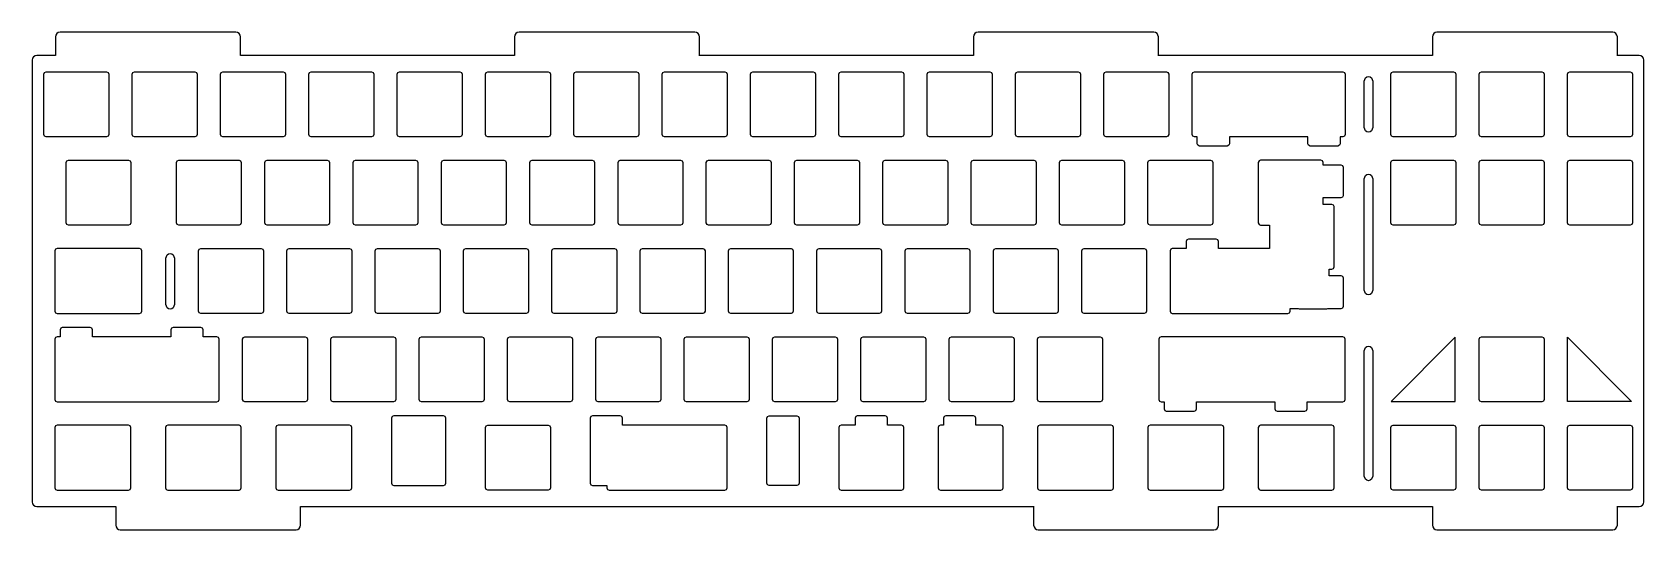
# Model space of a CAD drawing. Extents: x 8 to 355, y 3 to 110.
import ezdxf

# ---------------------------------------------------------------- set-up
doc = ezdxf.new("R2010")
doc.units = 0

msp = doc.modelspace()

# ---------------------------------------------------------------- linework, layer by layer
at = {"layer": 'Layer 1'}
for p, q in [((12.603151, 109.865094), (12.524817, 109.475136)), ((12.524817, 109.475136), (12.524817, 105.575116)), ((12.817037, 110.182854), (12.603151, 109.865094)), ((13.134797, 110.396741), (12.817037, 110.182854)), ((13.524756, 110.475075), (13.134797, 110.396741)), ((51.424763, 110.475075), (13.524756, 110.475075)), ((51.814803, 110.396741), (51.424763, 110.475075)), ((52.132741, 110.182854), (51.814803, 110.396741)), ((52.346804, 109.865094), (52.132741, 110.182854)), ((52.425219, 109.475136), (52.346804, 109.865094)), ((52.425219, 105.575116), (52.425219, 109.475136)), ((111.603511, 109.865094), (111.52517, 109.475136)), ((111.52517, 109.475136), (111.52517, 105.575116)), ((111.817408, 110.182854), (111.603511, 109.865094)), ((112.135168, 110.396741), (111.817408, 110.182854)), ((112.5251, 110.475075), (112.135168, 110.396741)), ((150.42512, 110.475075), (112.5251, 110.475075)), ((150.815079, 110.396741), (150.42512, 110.475075)), ((151.13284, 110.182854), (150.815079, 110.396741)), ((151.346726, 109.865094), (151.13284, 110.182854)), ((151.42506, 109.475136), (151.346726, 109.865094)), ((151.42506, 105.575116), (151.42506, 109.475136)), ((210.603294, 109.865094), (210.52496, 109.475136)), ((210.52496, 109.475136), (210.52496, 105.575116)), ((210.81718, 110.182855), (210.603294, 109.865094)), ((211.134941, 110.396741), (210.81718, 110.182855)), ((211.5249, 110.475075), (211.134941, 110.396741)), ((249.42492, 110.475075), (211.5249, 110.475075)), ((249.814857, 110.396741), (249.42492, 110.475075)), ((250.132616, 110.182855), (249.814857, 110.396741)), ((250.34651, 109.865094), (250.132616, 110.182855)), ((250.42485, 109.475136), (250.34651, 109.865094)), ((250.42485, 105.575116), (250.42485, 109.475136)), ((309.602864, 109.865095), (309.52445, 109.475136)), ((309.52445, 109.475136), (309.52445, 105.575116)), ((309.816925, 110.182855), (309.602864, 109.865095)), ((310.134861, 110.396741), (309.816925, 110.182855)), ((310.5249, 110.475075), (310.134861, 110.396741)), ((348.42491, 110.475075), (310.5249, 110.475075)), ((348.814869, 110.396741), (348.42491, 110.475075)), ((349.13263, 110.182855), (348.814869, 110.396741)), ((349.346516, 109.865095), (349.13263, 110.182855)), ((349.42485, 109.475136), (349.346516, 109.865095)), ((349.42485, 105.575116), (349.42485, 109.475136)), ((7.603457, 104.864882), (7.525122, 104.474925)), ((7.525122, 104.474925), (7.525122, 9.2168)), ((7.817343, 105.182643), (7.603457, 104.864882)), ((8.135104, 105.396529), (7.817343, 105.182643)), ((8.525061, 105.474864), (8.135104, 105.396529)), ((12.535147, 105.474864), (8.525061, 105.474864)), ((12.524817, 105.575116), (12.535147, 105.474864)), ((52.414889, 105.474864), (52.425219, 105.575116)), ((111.53517, 105.474864), (52.414889, 105.474864)), ((111.52517, 105.575116), (111.53517, 105.474864)), ((151.41506, 105.474864), (151.42506, 105.575116)), ((210.53496, 105.474864), (151.41506, 105.474864)), ((210.52496, 105.575116), (210.53496, 105.474864)), ((250.41485, 105.474864), (250.42485, 105.575116)), ((309.53475, 105.474864), (250.41485, 105.474864)), ((309.52445, 105.575116), (309.53475, 105.474864)), ((349.41455, 105.474864), (349.42485, 105.575116)), ((354.12485, 105.474864), (349.41455, 105.474864)), ((354.514809, 105.396529), (354.12485, 105.474864)), ((354.83257, 105.182643), (354.514809, 105.396529)), ((355.046456, 104.864882), (354.83257, 105.182643)), ((355.12479, 104.474925), (355.046456, 104.864882)), ((355.12479, 9.2168), (355.12479, 104.474925)), ((7.525122, 9.2168), (7.603457, 8.826841)), ((7.603457, 8.826841), (7.817343, 8.50908)), ((7.817343, 8.50908), (8.135104, 8.295194)), ((8.135104, 8.295194), (8.525061, 8.21686)), ((8.525061, 8.21686), (25.534875, 8.21686)), ((25.534875, 8.21686), (25.525075, 8.11716)), ((25.525075, 8.11716), (25.525075, 4.21714)), ((65.424965, 8.11716), (65.415165, 8.21686)), ((65.415165, 8.21686), (223.53468, 8.21686)), ((65.424965, 4.21714), (65.424965, 8.11716)), ((223.53468, 8.21686), (223.52468, 8.11716)), ((223.52468, 8.11716), (223.52468, 4.21714)), ((263.42457, 8.11716), (263.41457, 8.21686)), ((263.41457, 8.21686), (309.53475, 8.21686)), ((263.42457, 4.21714), (263.42457, 8.11716)), ((309.53475, 8.21686), (309.52445, 8.11716)), ((309.52445, 8.11716), (309.52445, 4.21714)), ((349.42485, 8.11716), (349.41455, 8.21686)), ((349.41455, 8.21686), (354.12485, 8.21686)), ((349.42485, 4.21714), (349.42485, 8.11716)), ((354.12485, 8.21686), (354.514809, 8.295194)), ((354.514809, 8.295194), (354.83257, 8.50908)), ((354.83257, 8.50908), (355.046456, 8.826841)), ((355.046456, 8.826841), (355.12479, 9.2168)), ((25.525075, 4.21714), (25.603409, 3.827181)), ((25.603409, 3.827181), (25.817295, 3.50942)), ((25.817295, 3.50942), (26.135055, 3.295534)), ((64.814985, 3.295534), (65.132745, 3.50942)), ((65.132745, 3.50942), (65.346631, 3.827181)), ((65.346631, 3.827181), (65.424965, 4.21714)), ((223.52468, 4.21714), (223.603014, 3.827181)), ((223.603014, 3.827181), (223.8169, 3.50942)), ((223.8169, 3.50942), (224.134661, 3.295534)), ((262.814589, 3.295534), (263.13235, 3.50942)), ((263.13235, 3.50942), (263.346236, 3.827181)), ((263.346236, 3.827181), (263.42457, 4.21714)), ((309.52445, 4.21714), (309.602864, 3.827181)), ((309.602864, 3.827181), (309.816925, 3.50942)), ((309.816925, 3.50942), (310.134861, 3.295534)), ((348.814869, 3.295534), (349.13263, 3.50942)), ((349.13263, 3.50942), (349.346516, 3.827181)), ((349.346516, 3.827181), (349.42485, 4.21714)), ((26.135055, 3.295534), (26.525014, 3.2172)), ((26.525014, 3.2172), (64.425026, 3.2172)), ((64.425026, 3.2172), (64.814985, 3.295534)), ((224.134661, 3.295534), (224.52462, 3.2172)), ((224.52462, 3.2172), (262.42463, 3.2172)), ((262.42463, 3.2172), (262.814589, 3.295534)), ((310.134861, 3.295534), (310.5249, 3.2172)), ((310.5249, 3.2172), (348.42491, 3.2172)), ((348.42491, 3.2172), (348.814869, 3.295534))]:
    msp.add_line(p, q, dxfattribs=at)
at = {"layer": 'Layer 2'}
for p, q in [((10.05, 101.449), (10.196447, 101.802553)), ((10.05, 88.449), (10.05, 101.449)), ((10.196447, 101.802553), (10.55, 101.949)), ((10.55, 101.949), (23.55, 101.949)), ((10.55, 101.949), (10.55, 101.949)), ((23.55, 101.949), (23.903553, 101.802553)), ((23.903553, 101.802553), (24.05, 101.449)), ((24.05, 101.449), (24.05, 88.449)), ((29.1, 101.449), (29.246447, 101.802553)), ((29.1, 88.449), (29.1, 101.449)), ((29.246447, 101.802553), (29.6, 101.949)), ((29.6, 101.949), (42.6, 101.949)), ((29.6, 101.949), (29.6, 101.949)), ((42.6, 101.949), (42.953553, 101.802553)), ((42.953553, 101.802553), (43.1, 101.449)), ((43.1, 101.449), (43.1, 88.449)), ((48.15, 101.449), (48.296447, 101.802553)), ((48.15, 88.449), (48.15, 101.449)), ((48.296447, 101.802553), (48.65, 101.949)), ((48.65, 101.949), (61.65, 101.949)), ((48.65, 101.949), (48.65, 101.949)), ((61.65, 101.949), (62.003553, 101.802553)), ((62.003553, 101.802553), (62.15, 101.449)), ((62.15, 101.449), (62.15, 88.449)), ((67.2, 101.449), (67.346447, 101.802553)), ((67.2, 88.449), (67.2, 101.449)), ((67.346447, 101.802553), (67.7, 101.949)), ((67.7, 101.949), (80.7, 101.949)), ((67.7, 101.949), (67.7, 101.949)), ((80.7, 101.949), (81.053553, 101.802553)), ((81.053553, 101.802553), (81.2, 101.449)), ((81.2, 101.449), (81.2, 88.449)), ((86.25, 101.449), (86.396447, 101.802553)), ((86.25, 88.449), (86.25, 101.449)), ((86.396447, 101.802553), (86.75, 101.949)), ((86.75, 101.949), (99.75, 101.949)), ((86.75, 101.949), (86.75, 101.949)), ((99.75, 101.949), (100.103553, 101.802553)), ((100.103553, 101.802553), (100.25, 101.449)), ((100.25, 101.449), (100.25, 88.449)), ((105.3, 101.449), (105.446447, 101.802553)), ((105.3, 88.449), (105.3, 101.449)), ((105.446447, 101.802553), (105.8, 101.949)), ((105.8, 101.949), (118.8, 101.949)), ((105.8, 101.949), (105.8, 101.949)), ((118.8, 101.949), (119.153553, 101.802553)), ((119.153553, 101.802553), (119.3, 101.449)), ((119.3, 101.449), (119.3, 88.449)), ((124.35, 101.449), (124.496447, 101.802553)), ((124.35, 88.449), (124.35, 101.449)), ((124.496447, 101.802553), (124.85, 101.949)), ((124.85, 101.949), (137.85, 101.949)), ((124.85, 101.949), (124.85, 101.949)), ((137.85, 101.949), (138.203553, 101.802553)), ((138.203553, 101.802553), (138.35, 101.449)), ((138.35, 101.449), (138.35, 88.449)), ((143.4, 101.449), (143.546447, 101.802553)), ((143.4, 88.449), (143.4, 101.449)), ((143.546447, 101.802553), (143.9, 101.949)), ((143.9, 101.949), (156.9, 101.949)), ((143.9, 101.949), (143.9, 101.949)), ((156.9, 101.949), (157.253553, 101.802553)), ((157.253553, 101.802553), (157.4, 101.449)), ((157.4, 101.449), (157.4, 88.449)), ((162.45, 101.449), (162.596447, 101.802553)), ((162.45, 88.449), (162.45, 101.449)), ((162.596447, 101.802553), (162.95, 101.949)), ((162.95, 101.949), (175.95, 101.949)), ((162.95, 101.949), (162.95, 101.949)), ((175.95, 101.949), (176.303553, 101.802553)), ((176.303553, 101.802553), (176.45, 101.449)), ((176.45, 101.449), (176.45, 88.449)), ((181.5, 101.449), (181.646447, 101.802553)), ((181.5, 88.449), (181.5, 101.449)), ((181.646447, 101.802553), (182, 101.949)), ((182, 101.949), (195, 101.949)), ((182, 101.949), (182, 101.949)), ((195, 101.949), (195.353553, 101.802553)), ((195.353553, 101.802553), (195.5, 101.449)), ((195.5, 101.449), (195.5, 88.449)), ((200.55, 101.449), (200.696447, 101.802553)), ((200.55, 88.449), (200.55, 101.449)), ((200.696447, 101.802553), (201.05, 101.949)), ((201.05, 101.949), (214.05, 101.949)), ((201.05, 101.949), (201.05, 101.949)), ((214.05, 101.949), (214.403553, 101.802553)), ((214.403553, 101.802553), (214.55, 101.449)), ((214.55, 101.449), (214.55, 88.449)), ((219.6, 101.449), (219.746447, 101.802553)), ((219.6, 88.449), (219.6, 101.449)), ((219.746447, 101.802553), (220.1, 101.949)), ((220.1, 101.949), (233.1, 101.949)), ((220.1, 101.949), (220.1, 101.949)), ((233.1, 101.949), (233.453553, 101.802553)), ((233.453553, 101.802553), (233.6, 101.449)), ((233.6, 101.449), (233.6, 88.449)), ((238.65, 101.449), (238.796447, 101.802553)), ((238.65, 88.449), (238.65, 101.449)), ((238.796447, 101.802553), (239.15, 101.949)), ((239.15, 101.949), (252.15, 101.949)), ((239.15, 101.949), (239.15, 101.949)), ((252.15, 101.949), (252.503553, 101.802553)), ((252.503553, 101.802553), (252.65, 101.449)), ((252.65, 101.449), (252.65, 88.449)), ((257.70003, 101.448772), (257.846293, 101.80237)), ((257.70003, 88.448532), (257.70003, 101.448772)), ((257.846293, 101.80237), (258.19974, 101.949)), ((258.19974, 101.949), (267.72474, 101.949)), ((267.72474, 101.949), (271.19998, 101.949)), ((271.19998, 101.949), (277.24974, 101.949)), ((277.24974, 101.949), (280.72498, 101.949)), ((280.72498, 101.949), (290.24998, 101.949)), ((290.24998, 101.949), (290.603763, 101.802554)), ((290.603763, 101.802554), (290.75021, 101.448772)), ((290.75021, 101.448772), (290.75021, 88.448532)), ((300.563, 101.449), (300.709447, 101.802553)), ((300.563, 88.449), (300.563, 101.449)), ((300.709447, 101.802553), (301.063, 101.949)), ((301.063, 101.949), (314.063, 101.949)), ((301.063, 101.949), (301.063, 101.949)), ((314.063, 101.949), (314.416553, 101.802553)), ((314.416553, 101.802553), (314.563, 101.449)), ((314.563, 101.449), (314.563, 88.449)), ((319.613, 101.449), (319.759447, 101.802553)), ((319.613, 88.449), (319.613, 101.449)), ((319.759447, 101.802553), (320.113, 101.949)), ((320.113, 101.949), (333.113, 101.949)), ((320.113, 101.949), (320.113, 101.949)), ((333.113, 101.949), (333.466553, 101.802553)), ((333.466553, 101.802553), (333.613, 101.449)), ((333.613, 101.449), (333.613, 88.449)), ((338.663, 101.449), (338.809447, 101.802553)), ((338.663, 88.449), (338.663, 101.449)), ((338.809447, 101.802553), (339.163, 101.949)), ((339.163, 101.949), (352.163, 101.949)), ((339.163, 101.949), (339.163, 101.949)), ((352.163, 101.949), (352.516553, 101.802553)), ((352.516553, 101.802553), (352.663, 101.449)), ((352.663, 101.449), (352.663, 88.449)), ((10.196447, 88.095447), (10.05, 88.449)), ((10.55, 87.949), (10.196447, 88.095447)), ((23.55, 87.949), (10.55, 87.949)), ((23.903553, 88.095447), (23.55, 87.949)), ((24.05, 88.449), (23.903553, 88.095447)), ((29.246447, 88.095447), (29.1, 88.449)), ((29.6, 87.949), (29.246447, 88.095447)), ((42.6, 87.949), (29.6, 87.949)), ((42.953553, 88.095447), (42.6, 87.949)), ((43.1, 88.449), (42.953553, 88.095447)), ((48.296447, 88.095447), (48.15, 88.449)), ((48.65, 87.949), (48.296447, 88.095447)), ((61.65, 87.949), (48.65, 87.949)), ((62.003553, 88.095447), (61.65, 87.949)), ((62.15, 88.449), (62.003553, 88.095447)), ((67.346447, 88.095447), (67.2, 88.449)), ((67.7, 87.949), (67.346447, 88.095447)), ((80.7, 87.949), (67.7, 87.949)), ((81.053553, 88.095447), (80.7, 87.949)), ((81.2, 88.449), (81.053553, 88.095447)), ((86.396447, 88.095447), (86.25, 88.449)), ((86.75, 87.949), (86.396447, 88.095447)), ((99.75, 87.949), (86.75, 87.949)), ((100.103553, 88.095447), (99.75, 87.949)), ((100.25, 88.449), (100.103553, 88.095447)), ((105.446447, 88.095447), (105.3, 88.449)), ((105.8, 87.949), (105.446447, 88.095447)), ((118.8, 87.949), (105.8, 87.949)), ((119.153553, 88.095447), (118.8, 87.949)), ((119.3, 88.449), (119.153553, 88.095447)), ((124.496447, 88.095447), (124.35, 88.449)), ((124.85, 87.949), (124.496447, 88.095447)), ((137.85, 87.949), (124.85, 87.949)), ((138.203553, 88.095447), (137.85, 87.949)), ((138.35, 88.449), (138.203553, 88.095447)), ((143.546447, 88.095447), (143.4, 88.449)), ((143.9, 87.949), (143.546447, 88.095447)), ((156.9, 87.949), (143.9, 87.949)), ((157.253553, 88.095447), (156.9, 87.949)), ((157.4, 88.449), (157.253553, 88.095447)), ((162.596447, 88.095447), (162.45, 88.449)), ((162.95, 87.949), (162.596447, 88.095447)), ((175.95, 87.949), (162.95, 87.949)), ((176.303553, 88.095447), (175.95, 87.949)), ((176.45, 88.449), (176.303553, 88.095447)), ((181.646447, 88.095447), (181.5, 88.449)), ((182, 87.949), (181.646447, 88.095447)), ((195, 87.949), (182, 87.949)), ((195.353553, 88.095447), (195, 87.949)), ((195.5, 88.449), (195.353553, 88.095447)), ((200.696447, 88.095447), (200.55, 88.449)), ((201.05, 87.949), (200.696447, 88.095447)), ((214.05, 87.949), (201.05, 87.949)), ((214.403553, 88.095447), (214.05, 87.949)), ((214.55, 88.449), (214.403553, 88.095447)), ((219.746447, 88.095447), (219.6, 88.449)), ((220.1, 87.949), (219.746447, 88.095447)), ((233.1, 87.949), (220.1, 87.949)), ((233.453553, 88.095447), (233.1, 87.949)), ((233.6, 88.449), (233.453553, 88.095447)), ((238.796447, 88.095447), (238.65, 88.449)), ((239.15, 87.949), (238.796447, 88.095447)), ((252.15, 87.949), (239.15, 87.949)), ((252.503553, 88.095447), (252.15, 87.949)), ((252.65, 88.449), (252.503553, 88.095447)), ((257.846476, 88.095268), (257.70003, 88.448532)), ((258.19974, 87.948821), (257.846476, 88.095268)), ((258.78679, 87.948821), (258.19974, 87.948821)), ((258.78679, 86.448654), (258.78679, 87.948821)), ((267.72474, 87.948821), (265.78688, 87.948821)), ((265.78688, 87.948821), (265.78688, 86.448654)), ((271.19998, 87.948821), (267.72474, 87.948821)), ((277.24974, 87.948821), (271.19998, 87.948821)), ((280.72498, 87.948821), (277.24974, 87.948821)), ((282.66285, 87.948821), (280.72498, 87.948821)), ((282.66285, 86.448654), (282.66285, 87.948821)), ((290.24998, 87.948821), (289.66294, 87.948821)), ((289.66294, 87.948821), (289.66294, 86.448654)), ((290.60358, 88.095084), (290.24998, 87.948821)), ((290.75021, 88.448532), (290.60358, 88.095084)), ((300.709447, 88.095447), (300.563, 88.449)), ((301.063, 87.949), (300.709447, 88.095447)), ((314.063, 87.949), (301.063, 87.949)), ((314.416553, 88.095447), (314.063, 87.949)), ((314.563, 88.449), (314.416553, 88.095447)), ((319.759447, 88.095447), (319.613, 88.449)), ((320.113, 87.949), (319.759447, 88.095447)), ((333.113, 87.949), (320.113, 87.949)), ((333.466553, 88.095447), (333.113, 87.949)), ((333.613, 88.449), (333.466553, 88.095447)), ((338.809447, 88.095447), (338.663, 88.449)), ((339.163, 87.949), (338.809447, 88.095447)), ((352.163, 87.949), (339.163, 87.949)), ((352.516553, 88.095447), (352.163, 87.949)), ((352.663, 88.449), (352.516553, 88.095447)), ((258.93342, 86.095206), (258.78679, 86.448654)), ((259.28702, 85.948943), (258.93342, 86.095206)), ((265.28717, 85.948943), (259.28702, 85.948943)), ((265.640434, 86.09539), (265.28717, 85.948943)), ((265.78688, 86.448654), (265.640434, 86.09539)), ((282.80948, 86.095206), (282.66285, 86.448654)), ((283.16308, 85.948943), (282.80948, 86.095206)), ((289.16323, 85.948943), (283.16308, 85.948943)), ((289.516494, 86.09539), (289.16323, 85.948943)), ((289.66294, 86.448654), (289.516494, 86.09539)), ((14.813, 82.399), (14.959447, 82.752553)), ((14.813, 69.399), (14.813, 82.399)), ((14.959447, 82.752553), (15.313, 82.899)), ((15.313, 82.899), (28.313, 82.899)), ((15.313, 82.899), (15.313, 82.899)), ((28.313, 82.899), (28.666553, 82.752553)), ((28.666553, 82.752553), (28.813, 82.399)), ((28.813, 82.399), (28.813, 69.399)), ((38.625, 82.399), (38.771447, 82.752553)), ((38.625, 69.399), (38.625, 82.399)), ((38.771447, 82.752553), (39.125, 82.899)), ((39.125, 82.899), (52.125, 82.899)), ((39.125, 82.899), (39.125, 82.899)), ((52.125, 82.899), (52.478553, 82.752553)), ((52.478553, 82.752553), (52.625, 82.399)), ((52.625, 82.399), (52.625, 69.399)), ((57.675, 82.399), (57.821447, 82.752553)), ((57.675, 69.399), (57.675, 82.399)), ((57.821447, 82.752553), (58.175, 82.899)), ((58.175, 82.899), (71.175, 82.899)), ((58.175, 82.899), (58.175, 82.899)), ((71.175, 82.899), (71.528553, 82.752553)), ((71.528553, 82.752553), (71.675, 82.399)), ((71.675, 82.399), (71.675, 69.399)), ((76.725, 82.399), (76.871447, 82.752553)), ((76.725, 69.399), (76.725, 82.399)), ((76.871447, 82.752553), (77.225, 82.899)), ((77.225, 82.899), (90.225, 82.899)), ((77.225, 82.899), (77.225, 82.899)), ((90.225, 82.899), (90.578553, 82.752553)), ((90.578553, 82.752553), (90.725, 82.399)), ((90.725, 82.399), (90.725, 69.399)), ((95.775, 82.399), (95.921447, 82.752553)), ((95.775, 69.399), (95.775, 82.399)), ((95.921447, 82.752553), (96.275, 82.899)), ((96.275, 82.899), (109.275, 82.899)), ((96.275, 82.899), (96.275, 82.899)), ((109.275, 82.899), (109.628553, 82.752553)), ((109.628553, 82.752553), (109.775, 82.399)), ((109.775, 82.399), (109.775, 69.399)), ((114.825, 82.399), (114.971447, 82.752553)), ((114.825, 69.399), (114.825, 82.399)), ((114.971447, 82.752553), (115.325, 82.899)), ((115.325, 82.899), (128.325, 82.899)), ((115.325, 82.899), (115.325, 82.899)), ((128.325, 82.899), (128.678553, 82.752553)), ((128.678553, 82.752553), (128.825, 82.399)), ((128.825, 82.399), (128.825, 69.399)), ((133.875, 82.399), (134.021447, 82.752553)), ((133.875, 69.399), (133.875, 82.399)), ((134.021447, 82.752553), (134.375, 82.899)), ((134.375, 82.899), (147.375, 82.899)), ((134.375, 82.899), (134.375, 82.899)), ((147.375, 82.899), (147.728553, 82.752553)), ((147.728553, 82.752553), (147.875, 82.399)), ((147.875, 82.399), (147.875, 69.399)), ((152.925, 82.399), (153.071447, 82.752553)), ((152.925, 69.399), (152.925, 82.399)), ((153.071447, 82.752553), (153.425, 82.899)), ((153.425, 82.899), (166.425, 82.899)), ((153.425, 82.899), (153.425, 82.899)), ((166.425, 82.899), (166.778553, 82.752553)), ((166.778553, 82.752553), (166.925, 82.399)), ((166.925, 82.399), (166.925, 69.399)), ((171.975, 82.399), (172.121447, 82.752553)), ((171.975, 69.399), (171.975, 82.399)), ((172.121447, 82.752553), (172.475, 82.899)), ((172.475, 82.899), (185.475, 82.899)), ((172.475, 82.899), (172.475, 82.899)), ((185.475, 82.899), (185.828553, 82.752553)), ((185.828553, 82.752553), (185.975, 82.399)), ((185.975, 82.399), (185.975, 69.399)), ((191.025, 82.399), (191.171447, 82.752553)), ((191.025, 69.399), (191.025, 82.399)), ((191.171447, 82.752553), (191.525, 82.899)), ((191.525, 82.899), (204.525, 82.899)), ((191.525, 82.899), (191.525, 82.899)), ((204.525, 82.899), (204.878553, 82.752553)), ((204.878553, 82.752553), (205.025, 82.399)), ((205.025, 82.399), (205.025, 69.399)), ((210.075, 82.399), (210.221447, 82.752553)), ((210.075, 69.399), (210.075, 82.399)), ((210.221447, 82.752553), (210.575, 82.899)), ((210.575, 82.899), (223.575, 82.899)), ((210.575, 82.899), (210.575, 82.899)), ((223.575, 82.899), (223.928553, 82.752553)), ((223.928553, 82.752553), (224.075, 82.399)), ((224.075, 82.399), (224.075, 69.399)), ((229.125, 82.399), (229.271447, 82.752553)), ((229.125, 69.399), (229.125, 82.399)), ((229.271447, 82.752553), (229.625, 82.899)), ((229.625, 82.899), (242.625, 82.899)), ((229.625, 82.899), (229.625, 82.899)), ((242.625, 82.899), (242.978553, 82.752553)), ((242.978553, 82.752553), (243.125, 82.399)), ((243.125, 82.399), (243.125, 69.399)), ((248.175, 82.399), (248.321447, 82.752553)), ((248.175, 69.399), (248.175, 82.399)), ((248.321447, 82.752553), (248.675, 82.899)), ((248.675, 82.899), (261.675, 82.899)), ((248.675, 82.899), (248.675, 82.899)), ((261.675, 82.899), (262.028553, 82.752553)), ((262.028553, 82.752553), (262.175, 82.399)), ((262.175, 82.399), (262.175, 69.399)), ((272.134495, 82.752504), (271.98805, 82.39924)), ((271.98805, 82.39924), (271.98805, 69.399)), ((272.48776, 82.898951), (272.134495, 82.752504)), ((285.488, 82.898951), (272.48776, 82.898951)), ((285.8416, 82.752688), (285.488, 82.898951)), ((285.98823, 82.39924), (285.8416, 82.752688)), ((285.98823, 81.812195), (285.98823, 82.39924)), ((289.86913, 81.812195), (285.98823, 81.812195)), ((290.222579, 81.665565), (289.86913, 81.812195)), ((290.36884, 81.311967), (290.222579, 81.665565)), ((290.36884, 75.311817), (290.36884, 81.311967)), ((300.563, 82.399), (300.709447, 82.752553)), ((300.563, 69.399), (300.563, 82.399)), ((300.709447, 82.752553), (301.063, 82.899)), ((301.063, 82.899), (314.063, 82.899)), ((301.063, 82.899), (301.063, 82.899)), ((314.063, 82.899), (314.416553, 82.752553)), ((314.416553, 82.752553), (314.563, 82.399)), ((314.563, 82.399), (314.563, 69.399)), ((319.613, 82.399), (319.759447, 82.752553)), ((319.613, 69.399), (319.613, 82.399)), ((319.759447, 82.752553), (320.113, 82.899)), ((320.113, 82.899), (333.113, 82.899)), ((320.113, 82.899), (320.113, 82.899)), ((333.113, 82.899), (333.466553, 82.752553)), ((333.466553, 82.752553), (333.613, 82.399)), ((333.613, 82.399), (333.613, 69.399)), ((338.663, 82.399), (338.809447, 82.752553)), ((338.663, 69.399), (338.663, 82.399)), ((338.809447, 82.752553), (339.163, 82.899)), ((339.163, 82.899), (352.163, 82.899)), ((339.163, 82.899), (339.163, 82.899)), ((352.163, 82.899), (352.516553, 82.752553)), ((352.516553, 82.752553), (352.663, 82.399)), ((352.663, 82.399), (352.663, 69.399)), ((285.98823, 73.373951), (285.98823, 74.812106)), ((285.98823, 74.812106), (289.86913, 74.812106)), ((287.86925, 73.373951), (285.98823, 73.373951)), ((288.222515, 73.227504), (287.86925, 73.373951)), ((288.36896, 72.87424), (288.222515, 73.227504)), ((289.86913, 74.812106), (290.222395, 74.958553)), ((290.222395, 74.958553), (290.36884, 75.311817)), ((288.36896, 59.874), (288.36896, 72.87424)), ((14.959447, 69.045447), (14.813, 69.399)), ((15.313, 68.899), (14.959447, 69.045447)), ((28.313, 68.899), (15.313, 68.899)), ((28.666553, 69.045447), (28.313, 68.899)), ((28.813, 69.399), (28.666553, 69.045447)), ((38.771447, 69.045447), (38.625, 69.399)), ((39.125, 68.899), (38.771447, 69.045447)), ((52.125, 68.899), (39.125, 68.899)), ((52.478553, 69.045447), (52.125, 68.899)), ((52.625, 69.399), (52.478553, 69.045447)), ((57.821447, 69.045447), (57.675, 69.399)), ((58.175, 68.899), (57.821447, 69.045447)), ((71.175, 68.899), (58.175, 68.899)), ((71.528553, 69.045447), (71.175, 68.899)), ((71.675, 69.399), (71.528553, 69.045447)), ((76.871447, 69.045447), (76.725, 69.399)), ((77.225, 68.899), (76.871447, 69.045447)), ((90.225, 68.899), (77.225, 68.899)), ((90.578553, 69.045447), (90.225, 68.899)), ((90.725, 69.399), (90.578553, 69.045447)), ((95.921447, 69.045447), (95.775, 69.399)), ((96.275, 68.899), (95.921447, 69.045447)), ((109.275, 68.899), (96.275, 68.899)), ((109.628553, 69.045447), (109.275, 68.899)), ((109.775, 69.399), (109.628553, 69.045447)), ((114.971447, 69.045447), (114.825, 69.399)), ((115.325, 68.899), (114.971447, 69.045447)), ((128.325, 68.899), (115.325, 68.899)), ((128.678553, 69.045447), (128.325, 68.899)), ((128.825, 69.399), (128.678553, 69.045447)), ((134.021447, 69.045447), (133.875, 69.399)), ((134.375, 68.899), (134.021447, 69.045447)), ((147.375, 68.899), (134.375, 68.899)), ((147.728553, 69.045447), (147.375, 68.899)), ((147.875, 69.399), (147.728553, 69.045447)), ((153.071447, 69.045447), (152.925, 69.399)), ((153.425, 68.899), (153.071447, 69.045447)), ((166.425, 68.899), (153.425, 68.899)), ((166.778553, 69.045447), (166.425, 68.899)), ((166.925, 69.399), (166.778553, 69.045447)), ((172.121447, 69.045447), (171.975, 69.399)), ((172.475, 68.899), (172.121447, 69.045447)), ((185.475, 68.899), (172.475, 68.899)), ((185.828553, 69.045447), (185.475, 68.899)), ((185.975, 69.399), (185.828553, 69.045447)), ((191.171447, 69.045447), (191.025, 69.399)), ((191.525, 68.899), (191.171447, 69.045447)), ((204.525, 68.899), (191.525, 68.899)), ((204.878553, 69.045447), (204.525, 68.899)), ((205.025, 69.399), (204.878553, 69.045447)), ((210.221447, 69.045447), (210.075, 69.399)), ((210.575, 68.899), (210.221447, 69.045447)), ((223.575, 68.899), (210.575, 68.899)), ((223.928553, 69.045447), (223.575, 68.899)), ((224.075, 69.399), (223.928553, 69.045447)), ((229.271447, 69.045447), (229.125, 69.399)), ((229.625, 68.899), (229.271447, 69.045447)), ((242.625, 68.899), (229.625, 68.899)), ((242.978553, 69.045447), (242.625, 68.899)), ((243.125, 69.399), (242.978553, 69.045447)), ((248.321447, 69.045447), (248.175, 69.399)), ((248.675, 68.899), (248.321447, 69.045447)), ((261.675, 68.899), (248.675, 68.899)), ((262.028553, 69.045447), (261.675, 68.899)), ((262.175, 69.399), (262.028553, 69.045447)), ((271.98805, 69.399), (272.134311, 69.045402)), ((272.134311, 69.045402), (272.48776, 68.898772)), ((272.48776, 68.898772), (274.36878, 68.898772)), ((274.36878, 68.898772), (274.36878, 63.848951)), ((300.709447, 69.045447), (300.563, 69.399)), ((301.063, 68.899), (300.709447, 69.045447)), ((314.063, 68.899), (301.063, 68.899)), ((314.416553, 69.045447), (314.063, 68.899)), ((314.563, 69.399), (314.416553, 69.045447)), ((319.759447, 69.045447), (319.613, 69.399)), ((320.113, 68.899), (319.759447, 69.045447)), ((333.113, 68.899), (320.113, 68.899)), ((333.466553, 69.045447), (333.113, 68.899)), ((333.613, 69.399), (333.466553, 69.045447)), ((338.809447, 69.045447), (338.663, 69.399)), ((339.163, 68.899), (338.809447, 69.045447)), ((352.163, 68.899), (339.163, 68.899)), ((352.516553, 69.045447), (352.163, 68.899)), ((352.663, 69.399), (352.516553, 69.045447)), ((12.577395, 63.702687), (12.430766, 63.34924)), ((12.430766, 63.34924), (12.430766, 50.349)), ((12.930994, 63.848951), (12.577395, 63.702687)), ((17.69401, 63.848951), (12.930994, 63.848951)), ((25.931234, 63.848951), (17.69401, 63.848951)), ((30.69425, 63.848951), (25.931234, 63.848951)), ((31.047515, 63.702505), (30.69425, 63.848951)), ((31.193962, 63.34924), (31.047515, 63.702505)), ((31.193962, 50.349), (31.193962, 63.34924)), ((43.388, 63.349), (43.534447, 63.702553)), ((43.388, 50.349), (43.388, 63.349)), ((43.534447, 63.702553), (43.888, 63.849)), ((43.888, 63.849), (56.888, 63.849)), ((43.888, 63.849), (43.888, 63.849)), ((56.888, 63.849), (57.241553, 63.702553)), ((57.241553, 63.702553), (57.388, 63.349)), ((57.388, 63.349), (57.388, 50.349)), ((62.438, 63.349), (62.584447, 63.702553)), ((62.438, 50.349), (62.438, 63.349)), ((62.584447, 63.702553), (62.938, 63.849)), ((62.938, 63.849), (75.938, 63.849)), ((62.938, 63.849), (62.938, 63.849)), ((75.938, 63.849), (76.291553, 63.702553)), ((76.291553, 63.702553), (76.438, 63.349)), ((76.438, 63.349), (76.438, 50.349)), ((81.488, 63.349), (81.634447, 63.702553)), ((81.488, 50.349), (81.488, 63.349)), ((81.634447, 63.702553), (81.988, 63.849)), ((81.988, 63.849), (94.988, 63.849)), ((81.988, 63.849), (81.988, 63.849)), ((94.988, 63.849), (95.341553, 63.702553)), ((95.341553, 63.702553), (95.488, 63.349)), ((95.488, 63.349), (95.488, 50.349)), ((100.538, 63.349), (100.684447, 63.702553)), ((100.538, 50.349), (100.538, 63.349)), ((100.684447, 63.702553), (101.038, 63.849)), ((101.038, 63.849), (114.038, 63.849)), ((101.038, 63.849), (101.038, 63.849)), ((114.038, 63.849), (114.391553, 63.702553)), ((114.391553, 63.702553), (114.538, 63.349)), ((114.538, 63.349), (114.538, 50.349)), ((119.588, 63.349), (119.734447, 63.702553)), ((119.588, 50.349), (119.588, 63.349)), ((119.734447, 63.702553), (120.088, 63.849)), ((120.088, 63.849), (133.088, 63.849)), ((120.088, 63.849), (120.088, 63.849)), ((133.088, 63.849), (133.441553, 63.702553)), ((133.441553, 63.702553), (133.588, 63.349)), ((133.588, 63.349), (133.588, 50.349)), ((138.638, 63.349), (138.784447, 63.702553)), ((138.638, 50.349), (138.638, 63.349)), ((138.784447, 63.702553), (139.138, 63.849)), ((139.138, 63.849), (152.138, 63.849)), ((139.138, 63.849), (139.138, 63.849)), ((152.138, 63.849), (152.491553, 63.702553)), ((152.491553, 63.702553), (152.638, 63.349)), ((152.638, 63.349), (152.638, 50.349)), ((157.688, 63.349), (157.834447, 63.702553)), ((157.688, 50.349), (157.688, 63.349)), ((157.834447, 63.702553), (158.188, 63.849)), ((158.188, 63.849), (171.188, 63.849)), ((158.188, 63.849), (158.188, 63.849)), ((171.188, 63.849), (171.541553, 63.702553)), ((171.541553, 63.702553), (171.688, 63.349)), ((171.688, 63.349), (171.688, 50.349)), ((176.738, 63.349), (176.884447, 63.702553)), ((176.738, 50.349), (176.738, 63.349)), ((176.884447, 63.702553), (177.238, 63.849)), ((177.238, 63.849), (190.238, 63.849)), ((177.238, 63.849), (177.238, 63.849)), ((190.238, 63.849), (190.591553, 63.702553)), ((190.591553, 63.702553), (190.738, 63.349)), ((190.738, 63.349), (190.738, 50.349)), ((195.788, 63.349), (195.934447, 63.702553)), ((195.788, 50.349), (195.788, 63.349)), ((195.934447, 63.702553), (196.288, 63.849)), ((196.288, 63.849), (209.288, 63.849)), ((196.288, 63.849), (196.288, 63.849)), ((209.288, 63.849), (209.641553, 63.702553)), ((209.641553, 63.702553), (209.788, 63.349)), ((209.788, 63.349), (209.788, 50.349)), ((214.838, 63.349), (214.984447, 63.702553)), ((214.838, 50.349), (214.838, 63.349)), ((214.984447, 63.702553), (215.338, 63.849)), ((215.338, 63.849), (228.338, 63.849)), ((215.338, 63.849), (215.338, 63.849)), ((228.338, 63.849), (228.691553, 63.702553)), ((228.691553, 63.702553), (228.838, 63.349)), ((228.838, 63.349), (228.838, 50.349)), ((233.888, 63.349), (234.034447, 63.702553)), ((233.888, 50.349), (233.888, 63.349)), ((234.034447, 63.702553), (234.388, 63.849)), ((234.388, 63.849), (247.388, 63.849)), ((234.388, 63.849), (234.388, 63.849)), ((247.388, 63.849), (247.741553, 63.702553)), ((247.741553, 63.702553), (247.888, 63.349)), ((247.888, 63.349), (247.888, 50.349)), ((253.084495, 63.702504), (252.93805, 63.34924)), ((252.93805, 63.34924), (252.93805, 50.349)), ((253.43776, 63.848951), (253.084495, 63.702504)), ((256.40605, 63.848951), (253.43776, 63.848951)), ((256.5525, 65.702386), (256.40605, 65.349118)), ((256.40605, 65.349118), (256.40605, 63.848951)), ((256.90577, 65.848829), (256.5525, 65.702386)), ((262.90592, 65.848829), (256.90577, 65.848829)), ((263.259515, 65.702562), (262.90592, 65.848829)), ((263.40614, 65.349118), (263.259515, 65.702562)), ((263.40614, 63.848951), (263.40614, 65.349118)), ((265.34401, 63.848951), (263.40614, 63.848951)), ((266.438, 63.848951), (265.34401, 63.848951)), ((274.36878, 63.848951), (266.438, 63.848951)), ((287.28221, 57.936133), (287.28221, 59.373772)), ((287.28221, 59.373772), (287.86925, 59.373772)), ((287.86925, 59.373772), (288.222699, 59.520402)), ((288.222699, 59.520402), (288.36896, 59.874)), ((289.86913, 57.936133), (287.28221, 57.936133)), ((290.222579, 57.789503), (289.86913, 57.936133)), ((290.36884, 57.435905), (290.222579, 57.789503)), ((290.36884, 51.435755), (290.36884, 57.435905)), ((12.430766, 50.349), (12.577213, 49.995219)), ((12.577213, 49.995219), (12.930994, 49.848772)), ((12.930994, 49.848772), (17.69401, 49.848772)), ((17.69401, 49.848772), (25.931234, 49.848772)), ((25.931234, 49.848772), (30.69425, 49.848772)), ((30.69425, 49.848772), (31.047698, 49.995401)), ((31.047698, 49.995401), (31.193962, 50.349)), ((43.534447, 49.995447), (43.388, 50.349)), ((43.888, 49.849), (43.534447, 49.995447)), ((56.888, 49.849), (43.888, 49.849)), ((57.241553, 49.995447), (56.888, 49.849)), ((57.388, 50.349), (57.241553, 49.995447)), ((62.584447, 49.995447), (62.438, 50.349)), ((62.938, 49.849), (62.584447, 49.995447)), ((75.938, 49.849), (62.938, 49.849)), ((76.291553, 49.995447), (75.938, 49.849)), ((76.438, 50.349), (76.291553, 49.995447)), ((81.634447, 49.995447), (81.488, 50.349)), ((81.988, 49.849), (81.634447, 49.995447)), ((94.988, 49.849), (81.988, 49.849)), ((95.341553, 49.995447), (94.988, 49.849)), ((95.488, 50.349), (95.341553, 49.995447)), ((100.684447, 49.995447), (100.538, 50.349)), ((101.038, 49.849), (100.684447, 49.995447)), ((114.038, 49.849), (101.038, 49.849)), ((114.391553, 49.995447), (114.038, 49.849)), ((114.538, 50.349), (114.391553, 49.995447)), ((119.734447, 49.995447), (119.588, 50.349)), ((120.088, 49.849), (119.734447, 49.995447)), ((133.088, 49.849), (120.088, 49.849)), ((133.441553, 49.995447), (133.088, 49.849)), ((133.588, 50.349), (133.441553, 49.995447)), ((138.784447, 49.995447), (138.638, 50.349)), ((139.138, 49.849), (138.784447, 49.995447)), ((152.138, 49.849), (139.138, 49.849)), ((152.491553, 49.995447), (152.138, 49.849)), ((152.638, 50.349), (152.491553, 49.995447)), ((157.834447, 49.995447), (157.688, 50.349)), ((158.188, 49.849), (157.834447, 49.995447)), ((171.188, 49.849), (158.188, 49.849)), ((171.541553, 49.995447), (171.188, 49.849)), ((171.688, 50.349), (171.541553, 49.995447)), ((176.884447, 49.995447), (176.738, 50.349)), ((177.238, 49.849), (176.884447, 49.995447)), ((190.238, 49.849), (177.238, 49.849)), ((190.591553, 49.995447), (190.238, 49.849)), ((190.738, 50.349), (190.591553, 49.995447)), ((195.934447, 49.995447), (195.788, 50.349)), ((196.288, 49.849), (195.934447, 49.995447)), ((209.288, 49.849), (196.288, 49.849)), ((209.641553, 49.995447), (209.288, 49.849)), ((209.788, 50.349), (209.641553, 49.995447)), ((214.984447, 49.995447), (214.838, 50.349)), ((215.338, 49.849), (214.984447, 49.995447)), ((228.338, 49.849), (215.338, 49.849)), ((228.691553, 49.995447), (228.338, 49.849)), ((228.838, 50.349), (228.691553, 49.995447)), ((234.034447, 49.995447), (233.888, 50.349)), ((234.388, 49.849), (234.034447, 49.995447)), ((247.388, 49.849), (234.388, 49.849)), ((247.741553, 49.995447), (247.388, 49.849)), ((247.888, 50.349), (247.741553, 49.995447)), ((252.93805, 50.349), (253.084311, 49.995402)), ((253.084311, 49.995402), (253.43776, 49.848772)), ((253.43776, 49.848772), (265.34401, 49.848772)), ((265.34401, 49.848772), (266.438, 49.848772)), ((266.438, 49.848772), (278.34425, 49.848772)), ((278.34425, 49.848772), (278.697699, 49.995402)), ((278.697699, 49.995402), (278.84396, 50.349)), ((278.84396, 50.349), (278.84396, 50.936044)), ((278.84396, 50.936044), (280.57202, 50.936044)), ((280.57202, 50.936044), (280.78183, 50.849224)), ((280.78183, 50.849224), (286.78198, 50.849224)), ((286.78198, 50.849224), (286.99178, 50.936044)), ((286.99178, 50.936044), (289.86913, 50.936044)), ((289.86913, 50.936044), (290.222395, 51.082491)), ((290.222395, 51.082491), (290.36884, 51.435755)), ((13.664485, 46.652382), (13.518038, 46.299118)), ((13.518038, 46.299118), (13.518038, 44.798951)), ((14.017749, 46.798829), (13.664485, 46.652382)), ((20.0179, 46.798829), (14.017749, 46.798829)), ((20.371498, 46.652565), (20.0179, 46.798829)), ((20.518127, 46.299118), (20.371498, 46.652565)), ((20.518127, 44.798951), (20.518127, 46.299118)), ((37.540547, 46.652382), (37.3941, 46.299118)), ((37.3941, 46.299118), (37.3941, 44.798951)), ((37.893811, 46.798829), (37.540547, 46.652382)), ((43.893962, 46.798829), (37.893811, 46.798829)), ((44.24756, 46.652565), (43.893962, 46.798829)), ((44.394189, 46.299118), (44.24756, 46.652565)), ((44.394189, 44.798951), (44.394189, 46.299118)), ((12.577395, 44.652687), (12.430766, 44.29924)), ((12.430766, 44.29924), (12.430766, 31.299)), ((12.930994, 44.798951), (12.577395, 44.652687)), ((13.518038, 44.798951), (12.930994, 44.798951)), ((22.455994, 44.798951), (20.518127, 44.798951)), ((25.931234, 44.798951), (22.455994, 44.798951)), ((34.36276, 44.798951), (25.931234, 44.798951)), ((35.456234, 44.798951), (34.36276, 44.798951)), ((37.3941, 44.798951), (35.456234, 44.798951)), ((47.363, 44.798951), (44.394189, 44.798951)), ((47.716599, 44.652687), (47.363, 44.798951)), ((47.863228, 44.29924), (47.716599, 44.652687)), ((47.863228, 31.299), (47.863228, 44.29924)), ((52.913, 44.299), (53.059447, 44.652553)), ((52.913, 31.299), (52.913, 44.299)), ((53.059447, 44.652553), (53.413, 44.799)), ((53.413, 44.799), (66.413, 44.799)), ((53.413, 44.799), (53.413, 44.799)), ((66.413, 44.799), (66.766553, 44.652553)), ((66.766553, 44.652553), (66.913, 44.299)), ((66.913, 44.299), (66.913, 31.299)), ((71.963, 44.299), (72.109447, 44.652553)), ((71.963, 31.299), (71.963, 44.299)), ((72.109447, 44.652553), (72.463, 44.799)), ((72.463, 44.799), (85.463, 44.799)), ((72.463, 44.799), (72.463, 44.799)), ((85.463, 44.799), (85.816553, 44.652553)), ((85.816553, 44.652553), (85.963, 44.299)), ((85.963, 44.299), (85.963, 31.299)), ((91.013, 44.299), (91.159447, 44.652553)), ((91.013, 31.299), (91.013, 44.299)), ((91.159447, 44.652553), (91.513, 44.799)), ((91.513, 44.799), (104.513, 44.799)), ((91.513, 44.799), (91.513, 44.799)), ((104.513, 44.799), (104.866553, 44.652553)), ((104.866553, 44.652553), (105.013, 44.299)), ((105.013, 44.299), (105.013, 31.299)), ((110.063, 44.299), (110.209447, 44.652553)), ((110.063, 31.299), (110.063, 44.299)), ((110.209447, 44.652553), (110.563, 44.799)), ((110.563, 44.799), (123.563, 44.799)), ((110.563, 44.799), (110.563, 44.799)), ((123.563, 44.799), (123.916553, 44.652553)), ((123.916553, 44.652553), (124.063, 44.299)), ((124.063, 44.299), (124.063, 31.299)), ((129.113, 44.299), (129.259447, 44.652553)), ((129.113, 31.299), (129.113, 44.299)), ((129.259447, 44.652553), (129.613, 44.799)), ((129.613, 44.799), (142.613, 44.799)), ((129.613, 44.799), (129.613, 44.799)), ((142.613, 44.799), (142.966553, 44.652553)), ((142.966553, 44.652553), (143.113, 44.299)), ((143.113, 44.299), (143.113, 31.299)), ((148.163, 44.299), (148.309447, 44.652553)), ((148.163, 31.299), (148.163, 44.299)), ((148.309447, 44.652553), (148.663, 44.799)), ((148.663, 44.799), (161.663, 44.799)), ((148.663, 44.799), (148.663, 44.799)), ((161.663, 44.799), (162.016553, 44.652553)), ((162.016553, 44.652553), (162.163, 44.299)), ((162.163, 44.299), (162.163, 31.299)), ((167.213, 44.299), (167.359447, 44.652553)), ((167.213, 31.299), (167.213, 44.299)), ((167.359447, 44.652553), (167.713, 44.799)), ((167.713, 44.799), (180.713, 44.799)), ((167.713, 44.799), (167.713, 44.799)), ((180.713, 44.799), (181.066553, 44.652553)), ((181.066553, 44.652553), (181.213, 44.299)), ((181.213, 44.299), (181.213, 31.299)), ((186.263, 44.299), (186.409447, 44.652553)), ((186.263, 31.299), (186.263, 44.299)), ((186.409447, 44.652553), (186.763, 44.799)), ((186.763, 44.799), (199.763, 44.799)), ((186.763, 44.799), (186.763, 44.799)), ((199.763, 44.799), (200.116553, 44.652553)), ((200.116553, 44.652553), (200.263, 44.299)), ((200.263, 44.299), (200.263, 31.299)), ((205.313, 44.299), (205.459447, 44.652553)), ((205.313, 31.299), (205.313, 44.299)), ((205.459447, 44.652553), (205.813, 44.799)), ((205.813, 44.799), (218.813, 44.799)), ((205.813, 44.799), (205.813, 44.799)), ((218.813, 44.799), (219.166553, 44.652553)), ((219.166553, 44.652553), (219.313, 44.299)), ((219.313, 44.299), (219.313, 31.299)), ((224.363, 44.299), (224.509447, 44.652553)), ((224.363, 31.299), (224.363, 44.299)), ((224.509447, 44.652553), (224.863, 44.799)), ((224.863, 44.799), (237.863, 44.799)), ((224.863, 44.799), (224.863, 44.799)), ((237.863, 44.799), (238.216553, 44.652553)), ((238.216553, 44.652553), (238.363, 44.299)), ((238.363, 44.299), (238.363, 31.299)), ((250.702397, 44.652684), (250.55577, 44.29924)), ((250.55577, 44.29924), (250.55577, 31.299)), ((251.05599, 44.798951), (250.702397, 44.652684)), ((260.58099, 44.798951), (251.05599, 44.798951)), ((264.05623, 44.798951), (260.58099, 44.798951)), ((272.59886, 44.798951), (264.05623, 44.798951)), ((273.58123, 44.798951), (272.59886, 44.798951)), ((277.24974, 44.798951), (273.58123, 44.798951)), ((278.65276, 44.798951), (277.24974, 44.798951)), ((290.24998, 44.798951), (278.65276, 44.798951)), ((290.60358, 44.652688), (290.24998, 44.798951)), ((290.75021, 44.29924), (290.60358, 44.652688)), ((290.75021, 31.299), (290.75021, 44.29924)), ((319.613, 44.299), (319.759447, 44.652553)), ((319.613, 31.299), (319.613, 44.299)), ((319.759447, 44.652553), (320.113, 44.799)), ((320.113, 44.799), (333.113, 44.799)), ((320.113, 44.799), (320.113, 44.799)), ((333.113, 44.799), (333.466553, 44.652553)), ((333.466553, 44.652553), (333.613, 44.299)), ((333.613, 44.299), (333.613, 31.299)), ((12.430766, 31.299), (12.577212, 30.945217)), ((47.716782, 30.945217), (47.863228, 31.299)), ((53.059447, 30.945447), (52.913, 31.299)), ((66.913, 31.299), (66.766553, 30.945447)), ((72.109447, 30.945447), (71.963, 31.299)), ((85.963, 31.299), (85.816553, 30.945447)), ((91.159447, 30.945447), (91.013, 31.299)), ((105.013, 31.299), (104.866553, 30.945447)), ((110.209447, 30.945447), (110.063, 31.299)), ((124.063, 31.299), (123.916553, 30.945447)), ((129.259447, 30.945447), (129.113, 31.299)), ((143.113, 31.299), (142.966553, 30.945447)), ((148.309447, 30.945447), (148.163, 31.299)), ((162.163, 31.299), (162.016553, 30.945447)), ((167.359447, 30.945447), (167.213, 31.299)), ((181.213, 31.299), (181.066553, 30.945447)), ((186.409447, 30.945447), (186.263, 31.299)), ((200.263, 31.299), (200.116553, 30.945447)), ((205.459447, 30.945447), (205.313, 31.299)), ((219.313, 31.299), (219.166553, 30.945447)), ((224.509447, 30.945447), (224.363, 31.299)), ((238.363, 31.299), (238.216553, 30.945447)), ((250.55577, 31.299), (250.702213, 30.94522)), ((290.603763, 30.945217), (290.75021, 31.299)), ((319.759447, 30.945447), (319.613, 31.299)), ((333.613, 31.299), (333.466553, 30.945447)), ((12.577212, 30.945217), (12.930994, 30.79877)), ((12.930994, 30.79877), (22.455994, 30.79877)), ((22.455994, 30.79877), (25.931234, 30.79877)), ((25.931234, 30.79877), (34.36276, 30.79877)), ((34.36276, 30.79877), (35.456234, 30.79877)), ((35.456234, 30.79877), (47.363, 30.79877)), ((47.363, 30.79877), (47.716782, 30.945217)), ((53.413, 30.799), (53.059447, 30.945447)), ((66.413, 30.799), (53.413, 30.799)), ((66.766553, 30.945447), (66.413, 30.799)), ((72.463, 30.799), (72.109447, 30.945447)), ((85.463, 30.799), (72.463, 30.799)), ((85.816553, 30.945447), (85.463, 30.799)), ((91.513, 30.799), (91.159447, 30.945447)), ((104.513, 30.799), (91.513, 30.799)), ((104.866553, 30.945447), (104.513, 30.799)), ((110.563, 30.799), (110.209447, 30.945447)), ((123.563, 30.799), (110.563, 30.799)), ((123.916553, 30.945447), (123.563, 30.799)), ((129.613, 30.799), (129.259447, 30.945447)), ((142.613, 30.799), (129.613, 30.799)), ((142.966553, 30.945447), (142.613, 30.799)), ((148.663, 30.799), (148.309447, 30.945447)), ((161.663, 30.799), (148.663, 30.799)), ((162.016553, 30.945447), (161.663, 30.799)), ((167.713, 30.799), (167.359447, 30.945447)), ((180.713, 30.799), (167.713, 30.799)), ((181.066553, 30.945447), (180.713, 30.799)), ((186.763, 30.799), (186.409447, 30.945447)), ((199.763, 30.799), (186.763, 30.799)), ((200.116553, 30.945447), (199.763, 30.799)), ((205.813, 30.799), (205.459447, 30.945447)), ((218.813, 30.799), (205.813, 30.799)), ((219.166553, 30.945447), (218.813, 30.799)), ((224.863, 30.799), (224.509447, 30.945447)), ((237.863, 30.799), (224.863, 30.799)), ((238.216553, 30.945447), (237.863, 30.799)), ((250.702213, 30.94522), (251.05599, 30.79877)), ((251.05599, 30.79877), (251.64304, 30.79877)), ((251.64304, 30.79877), (251.64304, 29.29912)), ((251.64304, 29.29912), (251.789303, 28.94552)), ((251.789303, 28.94552), (252.14275, 28.79889)), ((252.14275, 28.79889), (258.1429, 28.79889)), ((258.1429, 28.79889), (258.496683, 28.945337)), ((258.496683, 28.945337), (258.64313, 29.29912)), ((258.64313, 29.29912), (258.64313, 30.79877)), ((258.64313, 30.79877), (260.58099, 30.79877)), ((260.58099, 30.79877), (264.05623, 30.79877)), ((264.05623, 30.79877), (272.59886, 30.79877)), ((272.59886, 30.79877), (273.58123, 30.79877)), ((273.58123, 30.79877), (275.5191, 30.79877)), ((275.5191, 30.79877), (275.5191, 29.29912)), ((275.5191, 29.29912), (275.665363, 28.94552)), ((275.665363, 28.94552), (276.01881, 28.79889)), ((276.01881, 28.79889), (282.01896, 28.79889)), ((282.01896, 28.79889), (282.372743, 28.945337)), ((282.372743, 28.945337), (282.51919, 29.29912)), ((282.51919, 29.29912), (282.51919, 30.79877)), ((282.51919, 30.79877), (290.24998, 30.79877)), ((290.24998, 30.79877), (290.603763, 30.945217)), ((320.113, 30.799), (319.759447, 30.945447)), ((333.113, 30.799), (320.113, 30.799)), ((333.466553, 30.945447), (333.113, 30.799)), ((12.577396, 25.602687), (12.430766, 25.24924)), ((12.430766, 25.24924), (12.430766, 12.249)), ((12.930994, 25.74895), (12.577396, 25.602687)), ((15.31276, 25.74895), (12.930994, 25.74895)), ((25.931234, 25.74895), (15.31276, 25.74895)), ((28.313, 25.74895), (25.931234, 25.74895)), ((28.666598, 25.602687), (28.313, 25.74895)), ((28.813228, 25.24924), (28.666598, 25.602687)), ((28.813228, 12.249), (28.813228, 25.24924)), ((36.390412, 25.602686), (36.243783, 25.24924)), ((36.243783, 25.24924), (36.243783, 12.249)), ((36.74401, 25.74895), (36.390412, 25.602686)), ((39.124744, 25.74895), (36.74401, 25.74895)), ((49.74425, 25.74895), (39.124744, 25.74895)), ((52.124984, 25.74895), (49.74425, 25.74895)), ((52.478582, 25.602687), (52.124984, 25.74895)), ((52.625212, 25.24924), (52.478582, 25.602687)), ((52.625212, 12.249), (52.625212, 25.24924)), ((60.202396, 25.602687), (60.055766, 25.24924)), ((60.055766, 25.24924), (60.055766, 12.249)), ((60.555994, 25.74895), (60.202396, 25.602687)), ((62.93776, 25.74895), (60.555994, 25.74895)), ((73.556234, 25.74895), (62.93776, 25.74895)), ((75.938, 25.74895), (73.556234, 25.74895)), ((76.291598, 25.602687), (75.938, 25.74895)), ((76.438228, 25.24924), (76.291598, 25.602687)), ((76.438228, 12.249), (76.438228, 25.24924)), ((85.140408, 27.602567), (84.993778, 27.24912)), ((84.993778, 27.24912), (84.993778, 13.24894)), ((85.494006, 27.74883), (85.140408, 27.602567)), ((90.249788, 27.74883), (85.494006, 27.74883)), ((91.494157, 27.74883), (90.249788, 27.74883)), ((96.249939, 27.74883), (91.494157, 27.74883)), ((96.603537, 27.602567), (96.249939, 27.74883)), ((96.750167, 27.24912), (96.603537, 27.602567)), ((96.750167, 13.24894), (96.750167, 27.24912)), ((105.3, 25.249), (105.446447, 25.602553)), ((105.3, 12.249), (105.3, 25.249)), ((105.446447, 25.602553), (105.8, 25.749)), ((105.8, 25.749), (118.8, 25.749)), ((105.8, 25.749), (105.8, 25.749)), ((118.8, 25.749), (119.153553, 25.602553)), ((119.153553, 25.602553), (119.3, 25.249)), ((119.3, 25.249), (119.3, 12.249)), ((127.996527, 27.602383), (127.85008, 27.24912)), ((127.85008, 27.24912), (127.85008, 13.24894)), ((128.34979, 27.74883), (127.996527, 27.602383)), ((134.34994, 27.74883), (128.34979, 27.74883)), ((134.70354, 27.602567), (134.34994, 27.74883)), ((134.85017, 27.24912), (134.70354, 27.602567)), ((134.85017, 25.74895), (134.85017, 27.24912)), ((143.89974, 25.74895), (134.85017, 25.74895)), ((144.99425, 25.74895), (143.89974, 25.74895)), ((156.89998, 25.74895), (144.99425, 25.74895)), ((157.25358, 25.602687), (156.89998, 25.74895)), ((157.40021, 25.24924), (157.25358, 25.602687)), ((157.40021, 12.249), (157.40021, 25.24924)), ((165.95, 27.249), (166.096447, 27.602553)), ((165.95, 13.249), (165.95, 27.249)), ((166.096447, 27.602553), (166.45, 27.749)), ((166.45, 27.749), (172.45, 27.749)), ((166.45, 27.749), (166.45, 27.749)), ((172.45, 27.749), (172.803553, 27.602553)), ((172.803553, 27.602553), (172.95, 27.249)), ((172.95, 27.249), (172.95, 13.249)), ((181.646477, 25.602503), (181.50003, 25.24924)), ((181.50003, 25.24924), (181.50003, 12.249)), ((181.99974, 25.74895), (181.646477, 25.602503)), ((184.99388, 25.74895), (181.99974, 25.74895)), ((185.140507, 27.602564), (184.99388, 27.24912)), ((184.99388, 27.24912), (184.99388, 25.74895)), ((185.4941, 27.74883), (185.140507, 27.602564)), ((191.49425, 27.74883), (185.4941, 27.74883)), ((191.84752, 27.602387), (191.49425, 27.74883)), ((191.99397, 27.24912), (191.84752, 27.602387)), ((191.99397, 25.74895), (191.99397, 27.24912)), ((194.99998, 25.74895), (191.99397, 25.74895)), ((195.35358, 25.602687), (194.99998, 25.74895)), ((195.50021, 25.24924), (195.35358, 25.602687)), ((195.50021, 12.249), (195.50021, 25.24924)), ((203.077397, 25.602684), (202.93077, 25.24924)), ((202.93077, 25.24924), (202.93077, 12.249)), ((203.43099, 25.74895), (203.077397, 25.602684)), ((204.05008, 25.74895), (203.43099, 25.74895)), ((204.196527, 27.602383), (204.05008, 27.24912)), ((204.05008, 27.24912), (204.05008, 25.74895)), ((204.54979, 27.74883), (204.196527, 27.602383)), ((210.54994, 27.74883), (204.54979, 27.74883)), ((210.90354, 27.602567), (210.54994, 27.74883)), ((211.05017, 27.24912), (210.90354, 27.602567)), ((211.05017, 25.74895), (211.05017, 27.24912)), ((216.43123, 25.74895), (211.05017, 25.74895)), ((216.784493, 25.602503), (216.43123, 25.74895)), ((216.93094, 25.24924), (216.784493, 25.602503)), ((216.93094, 12.249), (216.93094, 25.24924)), ((224.509497, 25.602503), (224.36305, 25.24924)), ((224.36305, 25.24924), (224.36305, 12.249)), ((224.86276, 25.74895), (224.509497, 25.602503)), ((227.24401, 25.74895), (224.86276, 25.74895)), ((237.863, 25.74895), (227.24401, 25.74895)), ((240.24425, 25.74895), (237.863, 25.74895)), ((240.597513, 25.602503), (240.24425, 25.74895)), ((240.74396, 25.24924), (240.597513, 25.602503)), ((240.74396, 12.249), (240.74396, 25.24924)), ((248.321477, 25.602503), (248.17503, 25.24924)), ((248.17503, 25.24924), (248.17503, 12.249)), ((248.67474, 25.74895), (248.321477, 25.602503)), ((251.05599, 25.74895), (248.67474, 25.74895)), ((261.67498, 25.74895), (251.05599, 25.74895)), ((264.05623, 25.74895), (261.67498, 25.74895)), ((264.409493, 25.602503), (264.05623, 25.74895)), ((264.55594, 25.24924), (264.409493, 25.602503)), ((264.55594, 12.249), (264.55594, 25.24924)), ((272.134497, 25.602503), (271.98805, 25.24924)), ((271.98805, 25.24924), (271.98805, 12.249)), ((272.48776, 25.74895), (272.134497, 25.602503)), ((274.86901, 25.74895), (272.48776, 25.74895)), ((285.488, 25.74895), (274.86901, 25.74895)), ((287.86925, 25.74895), (285.488, 25.74895)), ((288.222513, 25.602503), (287.86925, 25.74895)), ((288.36896, 25.24924), (288.222513, 25.602503)), ((288.36896, 12.249), (288.36896, 25.24924)), ((300.563, 25.249), (300.709447, 25.602553)), ((300.563, 12.249), (300.563, 25.249)), ((300.709447, 25.602553), (301.063, 25.749)), ((301.063, 25.749), (314.063, 25.749)), ((301.063, 25.749), (301.063, 25.749)), ((314.063, 25.749), (314.416553, 25.602553)), ((314.416553, 25.602553), (314.563, 25.249)), ((314.563, 25.249), (314.563, 12.249)), ((319.613, 25.249), (319.759447, 25.602553)), ((319.613, 12.249), (319.613, 25.249)), ((319.759447, 25.602553), (320.113, 25.749)), ((320.113, 25.749), (333.113, 25.749)), ((320.113, 25.749), (320.113, 25.749)), ((333.113, 25.749), (333.466553, 25.602553)), ((333.466553, 25.602553), (333.613, 25.249)), ((333.613, 25.249), (333.613, 12.249)), ((338.663, 25.249), (338.809447, 25.602553)), ((338.663, 12.249), (338.663, 25.249)), ((338.809447, 25.602553), (339.163, 25.749)), ((339.163, 25.749), (352.163, 25.749)), ((339.163, 25.749), (339.163, 25.749)), ((352.163, 25.749), (352.516553, 25.602553)), ((352.516553, 25.602553), (352.663, 25.249)), ((352.663, 25.249), (352.663, 12.249)), ((12.430766, 12.249), (12.577212, 11.895217)), ((12.577212, 11.895217), (12.930994, 11.74877)), ((12.930994, 11.74877), (15.31276, 11.74877)), ((15.31276, 11.74877), (25.931234, 11.74877)), ((25.931234, 11.74877), (28.313, 11.74877)), ((28.313, 11.74877), (28.666782, 11.895217)), ((28.666782, 11.895217), (28.813228, 12.249)), ((36.243783, 12.249), (36.390228, 11.895218)), ((36.390228, 11.895218), (36.74401, 11.74877)), ((36.74401, 11.74877), (39.124744, 11.74877)), ((39.124744, 11.74877), (49.74425, 11.74877)), ((49.74425, 11.74877), (52.124984, 11.74877)), ((52.124984, 11.74877), (52.478766, 11.895217)), ((52.478766, 11.895217), (52.625212, 12.249)), ((60.055766, 12.249), (60.202212, 11.895217)), ((60.202212, 11.895217), (60.555994, 11.74877)), ((60.555994, 11.74877), (62.93776, 11.74877)), ((62.93776, 11.74877), (73.556234, 11.74877)), ((73.556234, 11.74877), (75.938, 11.74877)), ((75.938, 11.74877), (76.291782, 11.895217)), ((76.291782, 11.895217), (76.438228, 12.249)), ((84.993778, 13.24894), (85.140408, 12.895493)), ((85.140408, 12.895493), (85.494006, 12.74923)), ((85.494006, 12.74923), (90.249788, 12.74923)), ((90.249788, 12.74923), (91.494157, 12.74923)), ((91.494157, 12.74923), (96.249939, 12.74923)), ((96.249939, 12.74923), (96.603537, 12.895493)), ((96.603537, 12.895493), (96.750167, 13.24894)), ((105.446447, 11.895447), (105.3, 12.249)), ((105.8, 11.749), (105.446447, 11.895447)), ((118.8, 11.749), (105.8, 11.749)), ((119.153553, 11.895447), (118.8, 11.749)), ((119.3, 12.249), (119.153553, 11.895447)), ((127.85008, 13.24894), (127.996527, 12.895677)), ((127.996527, 12.895677), (128.34979, 12.74923)), ((128.34979, 12.74923), (131.49378, 12.74923)), ((131.49378, 12.74923), (131.49378, 12.249)), ((131.49378, 12.249), (131.640227, 11.895217)), ((131.640227, 11.895217), (131.99401, 11.74877)), ((131.99401, 11.74877), (143.89974, 11.74877)), ((143.89974, 11.74877), (144.99425, 11.74877)), ((144.99425, 11.74877), (156.89998, 11.74877)), ((156.89998, 11.74877), (157.253763, 11.895217)), ((157.253763, 11.895217), (157.40021, 12.249)), ((166.096447, 12.895447), (165.95, 13.249)), ((166.45, 12.749), (166.096447, 12.895447)), ((172.45, 12.749), (166.45, 12.749)), ((172.803553, 12.895447), (172.45, 12.749)), ((172.95, 13.249), (172.803553, 12.895447)), ((181.50003, 12.249), (181.646293, 11.8954)), ((181.646293, 11.8954), (181.99974, 11.74877)), ((181.99974, 11.74877), (194.99998, 11.74877)), ((194.99998, 11.74877), (195.353763, 11.895217)), ((195.353763, 11.895217), (195.50021, 12.249)), ((202.93077, 12.249), (203.077213, 11.89522)), ((203.077213, 11.89522), (203.43099, 11.74877)), ((203.43099, 11.74877), (216.43123, 11.74877)), ((216.43123, 11.74877), (216.784677, 11.8954)), ((216.784677, 11.8954), (216.93094, 12.249)), ((224.36305, 12.249), (224.509313, 11.8954)), ((224.509313, 11.8954), (224.86276, 11.74877)), ((224.86276, 11.74877), (227.24401, 11.74877)), ((227.24401, 11.74877), (237.863, 11.74877)), ((237.863, 11.74877), (240.24425, 11.74877)), ((240.24425, 11.74877), (240.597697, 11.8954)), ((240.597697, 11.8954), (240.74396, 12.249)), ((248.17503, 12.249), (248.321293, 11.8954)), ((248.321293, 11.8954), (248.67474, 11.74877)), ((248.67474, 11.74877), (251.05599, 11.74877)), ((251.05599, 11.74877), (261.67498, 11.74877)), ((261.67498, 11.74877), (264.05623, 11.74877)), ((264.05623, 11.74877), (264.409677, 11.8954)), ((264.409677, 11.8954), (264.55594, 12.249)), ((271.98805, 12.249), (272.134313, 11.8954)), ((272.134313, 11.8954), (272.48776, 11.74877)), ((272.48776, 11.74877), (274.86901, 11.74877)), ((274.86901, 11.74877), (285.488, 11.74877)), ((285.488, 11.74877), (287.86925, 11.74877)), ((287.86925, 11.74877), (288.222697, 11.8954)), ((288.222697, 11.8954), (288.36896, 12.249)), ((300.709447, 11.895447), (300.563, 12.249)), ((301.063, 11.749), (300.709447, 11.895447)), ((314.063, 11.749), (301.063, 11.749)), ((314.416553, 11.895447), (314.063, 11.749)), ((314.563, 12.249), (314.416553, 11.895447)), ((319.759447, 11.895447), (319.613, 12.249)), ((320.113, 11.749), (319.759447, 11.895447)), ((333.113, 11.749), (320.113, 11.749)), ((333.466553, 11.895447), (333.113, 11.749)), ((333.613, 12.249), (333.466553, 11.895447)), ((338.809447, 11.895447), (338.663, 12.249)), ((339.163, 11.749), (338.809447, 11.895447)), ((352.163, 11.749), (339.163, 11.749)), ((352.516553, 11.895447), (352.163, 11.749)), ((352.663, 12.249), (352.516553, 11.895447))]:
    msp.add_line(p, q, dxfattribs=at)
at = {"layer": 'Layer 3'}
for p, q in [((295.078239, 100.656108), (295.386441, 100.872881)), ((295.386441, 100.872881), (295.74999, 100.949001)), ((295.74999, 100.949001), (295.74999, 100.949001)), ((295.74999, 100.949001), (296.113539, 100.872881)), ((295.74999, 100.949001), (295.74999, 100.949001)), ((296.113539, 100.872881), (296.421741, 100.656108)), ((294.79999, 99.949001), (295.078239, 100.656108)), ((294.79999, 89.949001), (294.79999, 99.949001)), ((296.421741, 100.656108), (296.69999, 99.949001)), ((296.69999, 99.949001), (296.69999, 89.949001)), ((295.078239, 89.241894), (294.79999, 89.949001)), ((295.386441, 89.025121), (295.078239, 89.241894)), ((295.74999, 88.949001), (295.386441, 89.025121)), ((296.113539, 89.025121), (295.74999, 88.949001)), ((295.74999, 88.949001), (295.74999, 88.949001)), ((296.421741, 89.241894), (296.113539, 89.025121)), ((296.69999, 89.949001), (296.421741, 89.241894)), ((294.79999, 78.899002), (295.078239, 79.606109)), ((294.79999, 54.841001), (294.79999, 78.899002)), ((295.078239, 79.606109), (295.386441, 79.822882)), ((295.386441, 79.822882), (295.74999, 79.899002)), ((295.74999, 79.899002), (295.74999, 79.899002)), ((295.74999, 79.899002), (296.113539, 79.822882)), ((295.74999, 79.899002), (295.74999, 79.899002)), ((296.113539, 79.822882), (296.421741, 79.606109)), ((296.421741, 79.606109), (296.69999, 78.899002)), ((296.69999, 78.899002), (296.69999, 54.841001)), ((36.614248, 62.469104), (36.92245, 62.685877)), ((36.92245, 62.685877), (37.285999, 62.761997)), ((37.285999, 62.761997), (37.285999, 62.761997)), ((37.285999, 62.761997), (37.649548, 62.685877)), ((37.285999, 62.761997), (37.285999, 62.761997)), ((37.649548, 62.685877), (37.95775, 62.469104)), ((36.335999, 61.761997), (36.614248, 62.469104)), ((36.335999, 51.761997), (36.335999, 61.761997)), ((37.95775, 62.469104), (38.235999, 61.761997)), ((38.235999, 61.761997), (38.235999, 51.761997)), ((295.078239, 54.133894), (294.79999, 54.841001)), ((295.386441, 53.917121), (295.078239, 54.133894)), ((295.74999, 53.841001), (295.386441, 53.917121)), ((296.113539, 53.917121), (295.74999, 53.841001)), ((295.74999, 53.841001), (295.74999, 53.841001)), ((296.421741, 54.133894), (296.113539, 53.917121)), ((296.69999, 54.841001), (296.421741, 54.133894)), ((36.614248, 51.05489), (36.335999, 51.761997)), ((36.92245, 50.838117), (36.614248, 51.05489)), ((37.285999, 50.761997), (36.92245, 50.838117)), ((37.649548, 50.838117), (37.285999, 50.761997)), ((37.285999, 50.761997), (37.285999, 50.761997)), ((37.95775, 51.05489), (37.649548, 50.838117)), ((38.235999, 51.761997), (37.95775, 51.05489)), ((294.79999, 41.799004), (295.078239, 42.506111)), ((294.79999, 14.799004), (294.79999, 41.799004)), ((295.078239, 42.506111), (295.386441, 42.722884)), ((295.386441, 42.722884), (295.74999, 42.799004)), ((295.74999, 42.799004), (295.74999, 42.799004)), ((295.74999, 42.799004), (296.113539, 42.722884)), ((295.74999, 42.799004), (295.74999, 42.799004)), ((296.113539, 42.722884), (296.421741, 42.506111)), ((296.421741, 42.506111), (296.69999, 41.799004)), ((296.69999, 41.799004), (296.69999, 14.799004)), ((314.46724, 44.738316), (300.62368, 30.8948)), ((314.46724, 30.8948), (314.46724, 44.738316)), ((338.65885, 30.8948), (338.65885, 44.738316)), ((338.65885, 44.738316), (352.50241, 30.8948)), ((300.62368, 30.8948), (314.46724, 30.8948)), ((352.50241, 30.8948), (338.65885, 30.8948)), ((295.078239, 14.091897), (294.79999, 14.799004)), ((295.386441, 13.875124), (295.078239, 14.091897)), ((296.421741, 14.091897), (296.113539, 13.875124)), ((296.69999, 14.799004), (296.421741, 14.091897)), ((295.74999, 13.799004), (295.386441, 13.875124)), ((296.113539, 13.875124), (295.74999, 13.799004)), ((295.74999, 13.799004), (295.74999, 13.799004))]:
    msp.add_line(p, q, dxfattribs=at)

doc.saveas('drawing.dxf')
